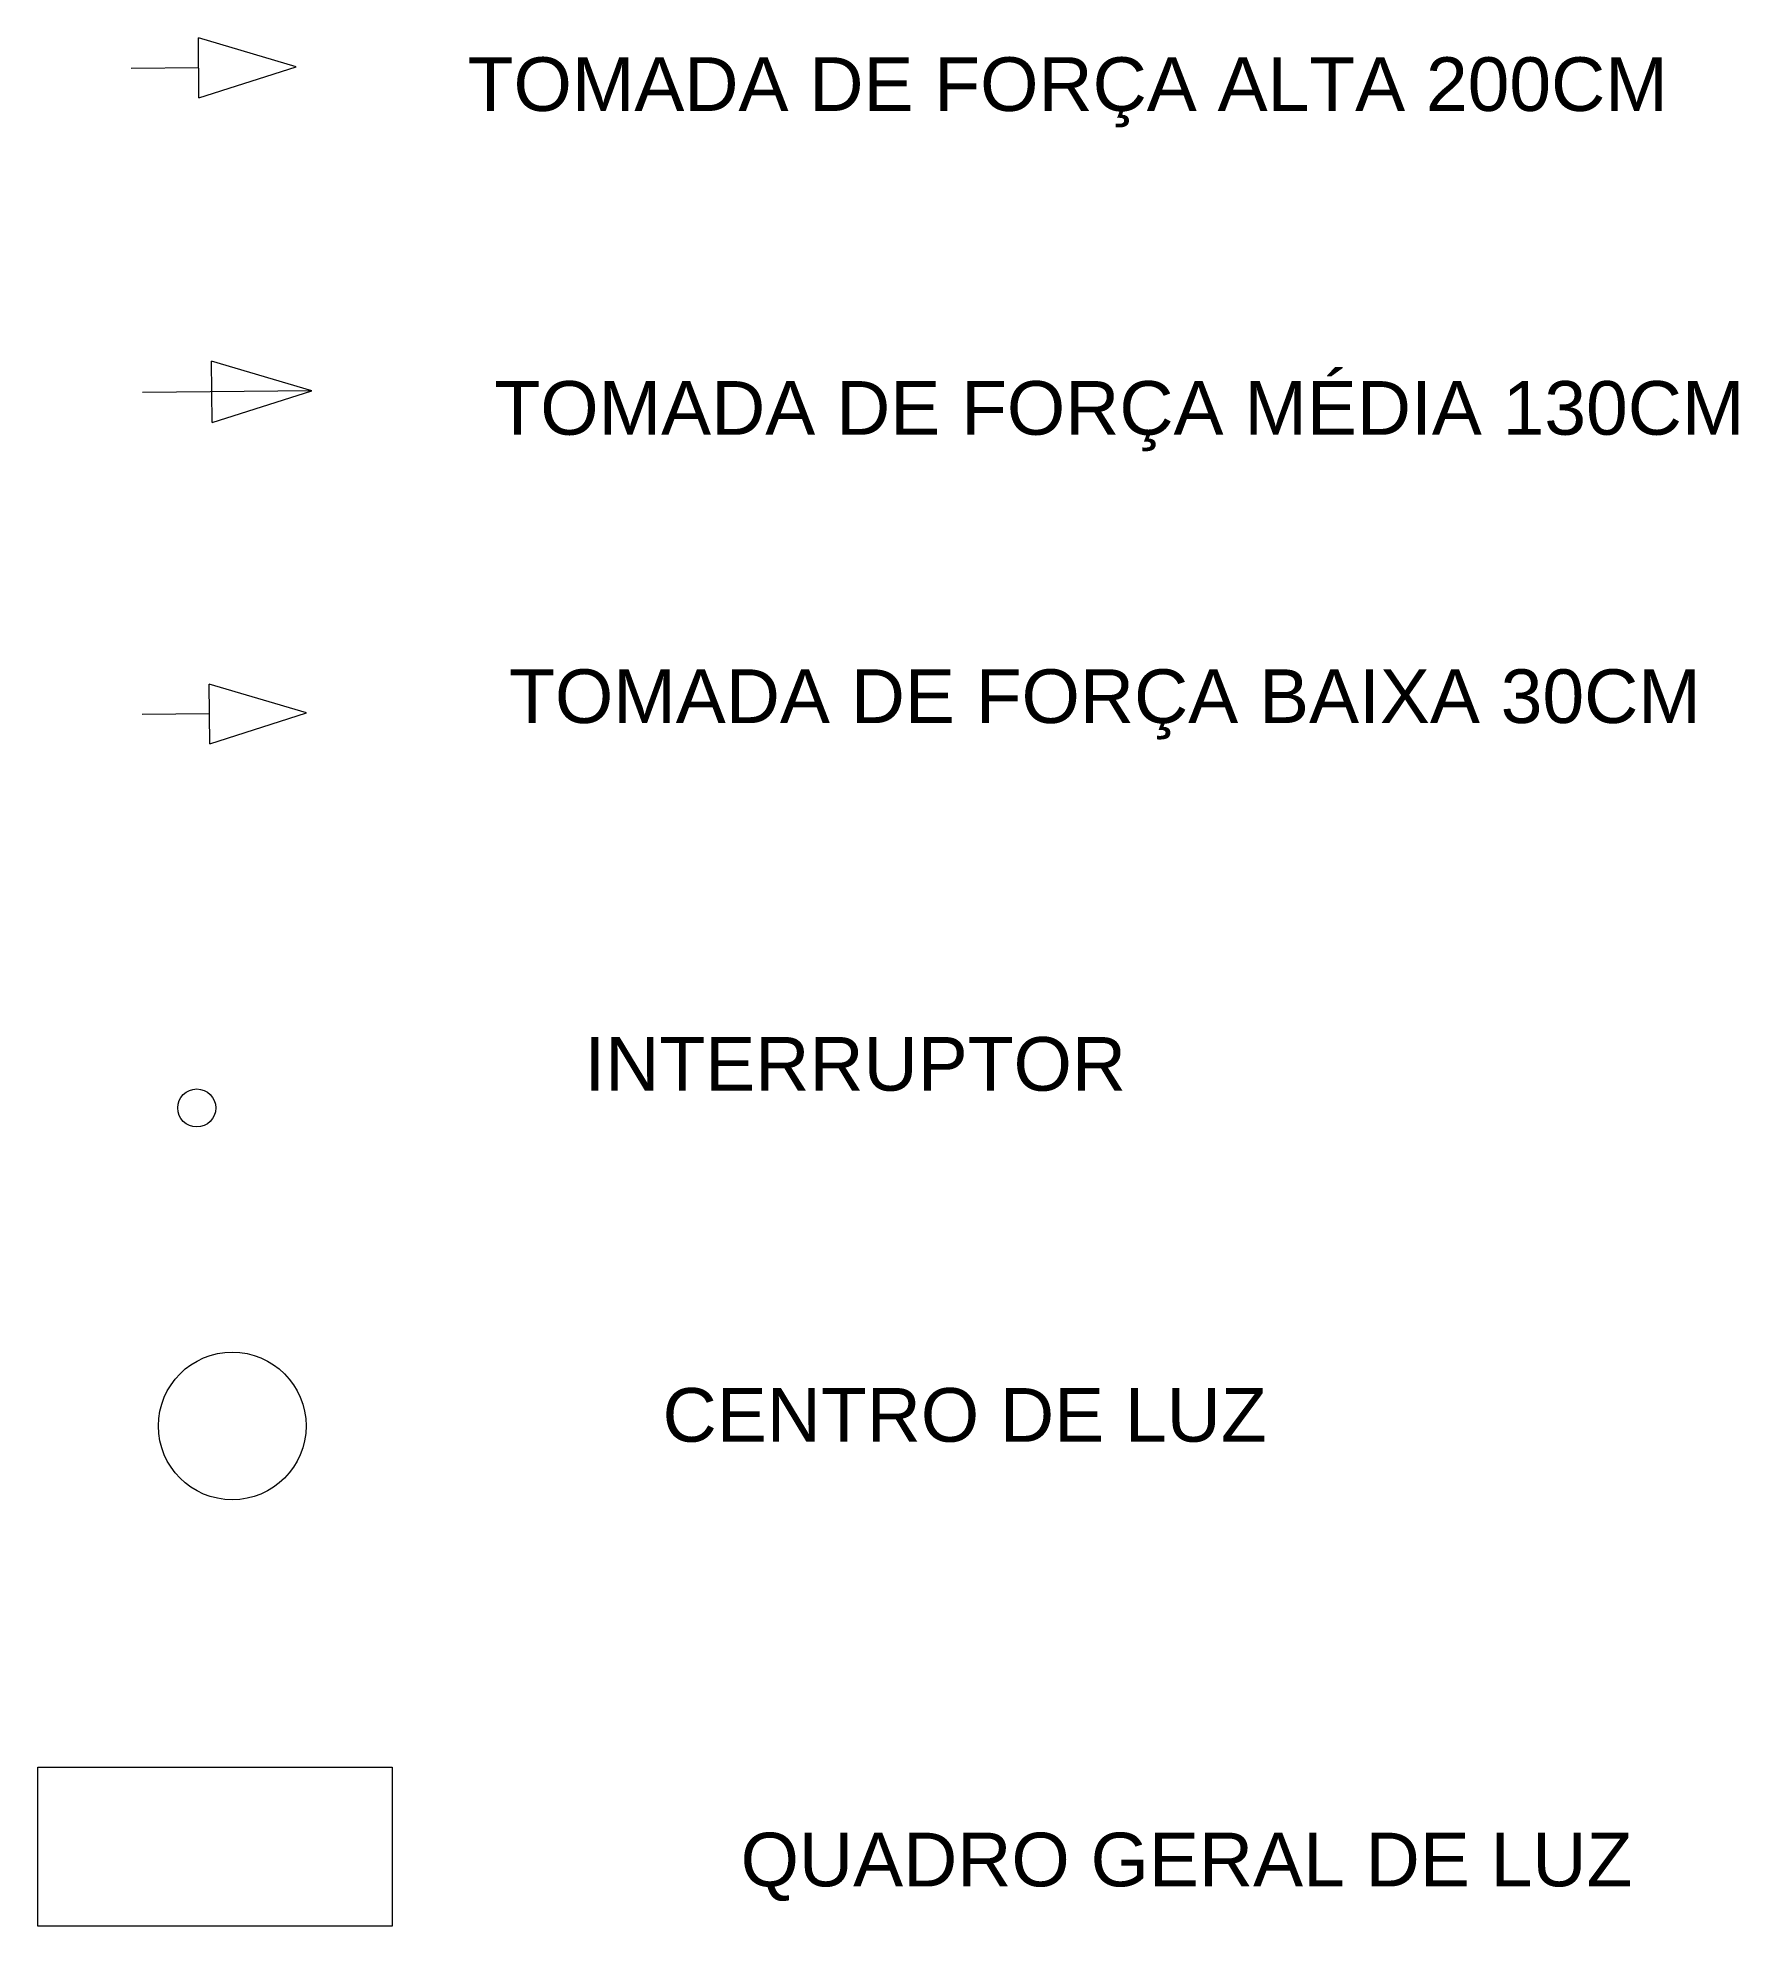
# Model space of a CAD drawing. Header units: millimetres. Extents: x -4763 to 645, y -25 to 217.
# Drawn here: x 35.268 to 37.486, y 80.842 to 83.305 of the extents above; entities that cross this region are included whole.
import ezdxf

# ---------------------------------------------------------------- set-up
doc = ezdxf.new("R2010")
doc.units = ezdxf.units.MM
doc.header["$LTSCALE"] = 0.5
for name, color, linetype, lineweight in [('ARQ - Linha-nivel', 1, 'Continuous', 18), ('ARQ Esquadrias 1', 1, 'Continuous', 13), ('TEXTO 01', 1, 'Continuous', 18)]:
    doc.layers.add(name, color=color, linetype=linetype, lineweight=lineweight)
doc.styles.add('arial 7', font='arial.ttf', dxfattribs={"height": 0.07})

msp = doc.modelspace()

# ---------------------------------------------------------------- texts
at = {"layer": 'TEXTO 01', "style": 'arial 7'}
for s, p in [('TOMADA DE FORÇA ALTA 200CM', (35.82903, 83.20944)), ('TOMADA DE FORÇA MÉDIA 130CM', (35.8639, 82.78716)), ('TOMADA DE FORÇA BAIXA 30CM', (35.88303, 82.41123)), ('INTERRUPTOR', (35.98127, 81.93171)), ('CENTRO DE LUZ', (36.08309, 81.47393)), ('QUADRO GERAL DE LUZ', (36.1849, 80.89407))]:
    msp.add_text(s, height=0.07, dxfattribs=at).set_placement(p)

# ---------------------------------------------------------------- hatches: boundary and pattern name
at = {"layer": 'ARQ - Linha-nivel'}
h = msp.add_hatch(dxfattribs=at)
h.set_pattern_fill('ANSI31', color=1)
h.set_pattern_definition([(45, (-0.0986, -0.8117), (-2.24506, 2.24506), [])])
h.paths.add_polyline_path([(35.47856, 83.22666), (35.60538, 83.26701), (35.4778, 83.30487)])
h.paths.add_polyline_path([(35.62561, 82.84455), (35.49529, 82.84328), (35.49568, 82.80321)])

# ---------------------------------------------------------------- linework, layer by layer
at = {"layer": 'ARQ Esquadrias 1'}
for p, q in [((35.60538, 83.26701), (35.4778, 83.30487)), ((35.47856, 83.22666), (35.60538, 83.26701)), ((35.47818, 83.26576), (35.39012, 83.26491)), ((35.62561, 82.84455), (35.4949, 82.88334)), ((35.62561, 82.84455), (35.40508, 82.8424)), ((35.49568, 82.80321), (35.62561, 82.84455)), ((35.61892, 82.42438), (35.4918, 82.4621)), ((35.49218, 82.42314), (35.40445, 82.42228)), ((35.49256, 82.38418), (35.61892, 82.42438))]:
    msp.add_line(p, q, dxfattribs=at)
for points in [[(35.47856, 83.22666), (35.4778, 83.30487)], [(35.49568, 82.80321), (35.4949, 82.88334)], [(35.49256, 82.38418), (35.4918, 82.4621)]]:
    msp.add_lwpolyline(points, dxfattribs=at)
at = {"layer": 'TEXTO 01'}
msp.add_lwpolyline([(35.26836, 81.04965), (35.73032, 81.04965), (35.73032, 80.84209), (35.26836, 80.84209)], close=True, dxfattribs=at)
for centre, radius in [((35.47567, 81.90917), 0.02478), ((35.52195, 81.49448), 0.0963)]:
    msp.add_circle(centre, radius, dxfattribs=at)

msp.set_redraw_order([(e.dxf.handle, doc.entitydb.next_handle()) for e in msp.query("TEXT MTEXT ATTDEF DIMENSION ARC_DIMENSION")])  # texts and dimensions are drawn at this point

doc.saveas('drawing.dxf')
